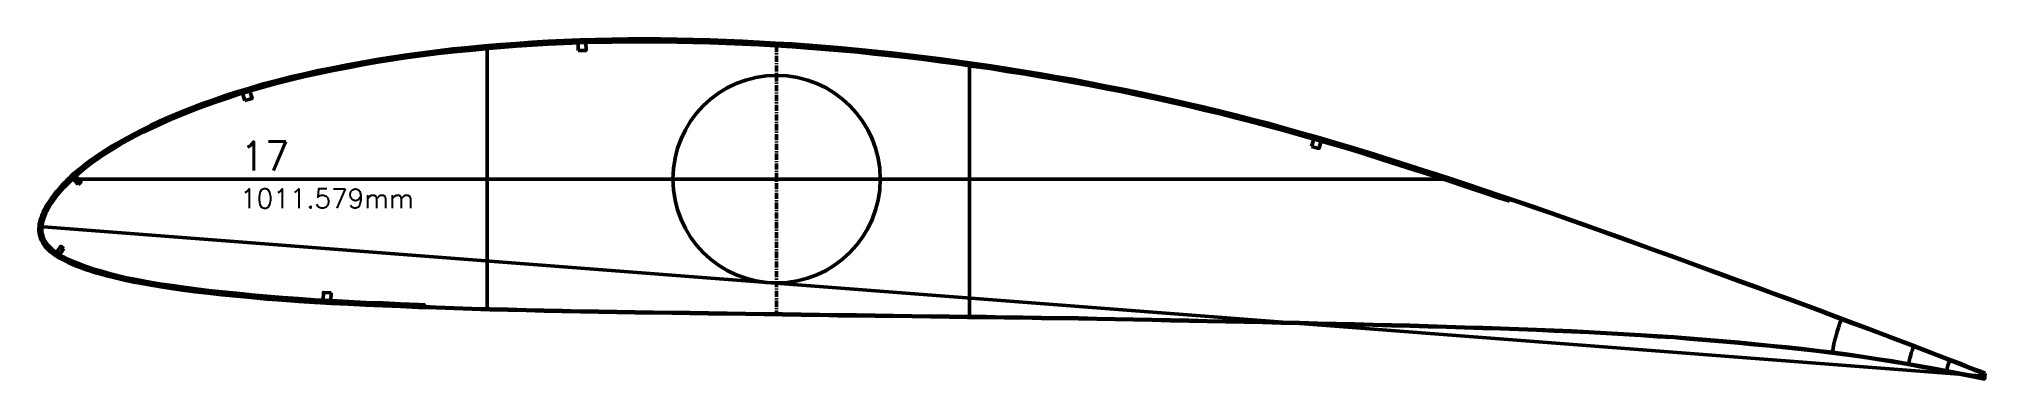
# Model space of a CAD drawing. Header units: metres. Extents: x -3 to 1074, y -15727 to -22.
# Drawn here: x -3 to 1006, y -3604 to -3427 of the extents above; entities that cross this region are included whole.
import ezdxf
from ezdxf.enums import TextEntityAlignment as Align

# ---------------------------------------------------------------- set-up
doc = ezdxf.new("R2010")
doc.units = ezdxf.units.M
doc.linetypes.add('CENTER', pattern=[5.08, 3.175, -0.635, 0.635, -0.635])
for name, color, linetype, lineweight in [('FoilLayer', 7, 'Continuous', 50), ('StringerLayer', 7, 'Continuous', 50), ('SubLayer', 7, 'Continuous', 50), ('TextLayer', 7, 'Continuous', 50)]:
    doc.layers.add(name, color=color, linetype=linetype, lineweight=lineweight)
doc.styles.add('MSゴシック', font='romans')

msp = doc.modelspace()

# ---------------------------------------------------------------- texts
at = {"layer": 'TextLayer', "style": 'MSゴシック'}
msp.add_text('17', height=15, dxfattribs=at).set_placement((101.2, -3500), align=Align.BOTTOM_LEFT)
msp.add_text('1011.579mm', height=10, dxfattribs=at).set_placement((101.2, -3505), align=Align.TOP_LEFT)

# ---------------------------------------------------------------- linework, layer by layer
at = {"layer": 'FoilLayer'}
for points in [[(1005.7, -3600.7), (1002.7, -3599.4), (997.8, -3597.6), (992.6, -3595.5), (986.9, -3593.3), (980.6, -3590.9), (973.9, -3588.3), (966.8, -3585.6), (959.4, -3582.8), (951.7, -3579.8), (944, -3576.9), (936.2, -3574), (928.3, -3571.1), (920.3, -3568), (912.2, -3565), (903.9, -3561.9), (895.5, -3558.9), (887, -3555.7), (878.3, -3552.6), (869.5, -3549.3), (860.6, -3546.1), (851.7, -3542.9), (842.8, -3539.6), (833.9, -3536.4), (825, -3533.2), (816.2, -3530), (807.3, -3526.8), (798.5, -3523.7), (789.7, -3520.6), (780.9, -3517.5), (772.1, -3514.4), (763.4, -3511.4), (754.6, -3508.4), (745.9, -3505.5), (737.2, -3502.6), (728.5, -3499.7), (719.9, -3496.9), (711.2, -3494.1), (702.5, -3491.3), (693.9, -3488.6), (685.3, -3485.9), (676.8, -3483.3), (668.4, -3480.8), (659.9, -3478.3), (651.5, -3475.9), (643.1, -3473.5), (634.7, -3471.2), (626.3, -3469), (617.9, -3466.9), (609.5, -3464.8), (601.1, -3462.7), (592.7, -3460.7), (584.3, -3458.8), (575.8, -3456.9), (567.3, -3455.1), (558.8, -3453.4), (550.3, -3451.7), (541.8, -3450), (533.3, -3448.4), (524.7, -3446.9), (516.1, -3445.4), (507.5, -3444), (498.9, -3442.6), (490.3, -3441.2), (481.7, -3440), (473.1, -3438.8), (464.5, -3437.6), (456, -3436.5), (447.4, -3435.5), (438.8, -3434.5), (430.2, -3433.6), (421.7, -3432.7), (413.1, -3431.9), (404.6, -3431.2), (396, -3430.5), (387.4, -3429.9), (378.8, -3429.4), (370.3, -3428.9), (361.7, -3428.5), (353.1, -3428.1), (344.6, -3427.8), (336.1, -3427.6), (327.6, -3427.4), (319.1, -3427.3), (310.6, -3427.3), (302.2, -3427.3), (293.8, -3427.4), (285.5, -3427.5), (277.3, -3427.8), (269, -3428.1), (260.7, -3428.5), (252.5, -3429), (244.3, -3429.6), (236.1, -3430.2), (227.9, -3430.9), (219.8, -3431.7), (211.7, -3432.5), (203.7, -3433.5), (195.7, -3434.5), (187.8, -3435.5), (179.9, -3436.7), (172.1, -3438), (164.4, -3439.3), (156.8, -3440.7), (149.2, -3442.2), (141.7, -3443.7), (134.5, -3445.3), (127.3, -3447), (120.3, -3448.8), (113.4, -3450.6), (106.7, -3452.6), (100.1, -3454.6), (93.7, -3456.6), (87.5, -3458.8), (81.4, -3461), (75.6, -3463.2), (70, -3465.5), (64.6, -3467.7), (59.5, -3470), (54.7, -3472.2), (50.2, -3474.4), (46, -3476.6), (42.1, -3478.7), (38.4, -3480.8), (34.9, -3482.8), (31.7, -3484.8), (28.8, -3486.7), (26.1, -3488.6), (23.5, -3490.4), (21.2, -3492.1), (19, -3493.9), (17, -3495.5), (15.1, -3497.1), (13.4, -3498.7), (11.8, -3500.2), (10.3, -3501.7), (8.9, -3503.2), (7.6, -3504.6), (6.5, -3506), (5.3, -3507.3), (4.3, -3508.6), (3.4, -3509.9), (2.5, -3511.2), (1.7, -3512.4), (0.9, -3513.6), (0.3, -3514.8), (-0.3, -3515.9), (-0.9, -3517.1), (-1.4, -3518.2), (-1.8, -3519.3), (-2.2, -3520.4), (-2.5, -3521.5), (-2.7, -3522.6), (-2.9, -3523.6), (-3, -3524.6), (-3.1, -3525.7), (-3.1, -3526.7), (-3, -3527.7), (-2.8, -3528.8), (-2.5, -3529.8), (-2.2, -3530.9), (-1.7, -3531.9), (-1.2, -3532.9), (-0.5, -3533.9), (0.2, -3534.9), (1, -3535.8), (1.9, -3536.7), (2.8, -3537.6), (3.9, -3538.5), (5, -3539.3), (6.2, -3540.1), (7.5, -3540.9), (8.9, -3541.7), (10.4, -3542.4), (12, -3543.2), (13.7, -3543.9), (15.5, -3544.7), (17.4, -3545.4), (19.4, -3546.2), (21.6, -3547), (23.9, -3547.7), (26.4, -3548.5), (29.1, -3549.3), (32, -3550.1), (35.1, -3550.9), (38.5, -3551.7), (42.1, -3552.6), (46.1, -3553.4), (50.4, -3554.2), (55.1, -3555), (60.2, -3555.9), (65.7, -3556.7), (71.6, -3557.6), (77.9, -3558.4), (84.6, -3559.2), (91.8, -3560), (99.2, -3560.7), (107, -3561.4), (115, -3562.2), (123.1, -3562.8), (131.4, -3563.4), (139.9, -3564), (148.5, -3564.5), (157.3, -3564.9), (166.2, -3565.4), (175.2, -3565.7), (184.4, -3566.1), (193.6, -3566.5), (202.8, -3566.8), (212.1, -3567.1), (221.4, -3567.5), (230.7, -3567.7), (240, -3568), (249.4, -3568.2), (258.8, -3568.4), (268.2, -3568.6), (277.6, -3568.8), (287, -3569), (296.4, -3569.1), (305.9, -3569.3), (315.4, -3569.4), (324.9, -3569.5), (334.5, -3569.7), (344, -3569.8), (353.6, -3569.9), (363.2, -3570.1), (372.8, -3570.2), (382.4, -3570.4), (392, -3570.5), (401.6, -3570.6), (411.1, -3570.8), (420.7, -3570.9), (430.3, -3571), (439.9, -3571.1), (449.5, -3571.3), (459.1, -3571.4), (468.7, -3571.5), (478.3, -3571.7), (487.9, -3571.8), (497.5, -3571.9), (507, -3572), (516.6, -3572.2), (526.2, -3572.3), (535.7, -3572.5), (545.3, -3572.6), (554.8, -3572.8), (564.3, -3573), (573.8, -3573.2), (583.4, -3573.4), (592.9, -3573.6), (602.5, -3573.8), (612.1, -3574), (621.7, -3574.2), (631.2, -3574.4), (640.8, -3574.7), (650.4, -3574.9), (659.9, -3575.1), (669.5, -3575.3), (679, -3575.6), (688.5, -3575.8), (698, -3576), (707.5, -3576.3), (717, -3576.6), (726.5, -3576.8), (735.9, -3577.1), (745.3, -3577.4), (754.6, -3577.7), (763.9, -3578), (773.1, -3578.4), (782.3, -3578.8), (791.3, -3579.2), (800.3, -3579.6), (809.3, -3580.1), (818.2, -3580.6), (827.1, -3581.1), (835.8, -3581.7), (844.3, -3582.2), (852.7, -3582.9), (861.2, -3583.6), (869.6, -3584.3), (877.9, -3585), (886.2, -3585.9), (894.4, -3586.7), (902.5, -3587.4), (910.5, -3588.3), (918.5, -3589.2), (926.5, -3590.3), (934.5, -3591.3), (942.3, -3592.3), (949.9, -3593.5), (957.5, -3594.8), (964.9, -3596), (972.1, -3597.3), (978.9, -3598.5), (985.3, -3599.7), (991.4, -3600.9), (997, -3602), (1002.2, -3603), (1005.4, -3603.7)], [(1005.5, -3601.1), (1002.5, -3599.9), (997.7, -3598), (992.4, -3595.9), (986.7, -3593.7), (980.5, -3591.3), (973.8, -3588.7), (966.7, -3586), (959.2, -3583.2), (951.6, -3580.3), (943.8, -3577.3), (936, -3574.5), (928.1, -3571.5), (920.2, -3568.5), (912, -3565.4), (903.8, -3562.4), (895.4, -3559.3), (886.8, -3556.2), (878.1, -3553), (869.3, -3549.8), (860.5, -3546.5), (851.6, -3543.3), (842.7, -3540), (833.8, -3536.8), (824.9, -3533.6), (816, -3530.4), (807.1, -3527.2), (798.3, -3524.1), (789.5, -3521), (780.7, -3517.9), (772, -3514.9), (763.2, -3511.8), (758.9, -3510.4), (758.6, -3511.3), (754.2, -3509.8), (745.5, -3506.9), (736.8, -3504), (728.1, -3501.1), (719.4, -3498.3), (710.7, -3495.5), (702, -3492.7), (693.4, -3490), (684.9, -3487.3), (676.4, -3484.7), (668, -3482.2), (659.5, -3479.7), (651.1, -3477.3), (642.7, -3475), (634.3, -3472.7), (625.9, -3470.5), (617.6, -3468.3), (609.2, -3466.2), (600.8, -3464.2), (592.4, -3462.2), (583.9, -3460.3), (575.5, -3458.4), (567, -3456.6), (558.6, -3454.8), (550.1, -3453.1), (541.5, -3451.5), (533, -3449.9), (524.4, -3448.4), (515.9, -3446.9), (507.3, -3445.4), (498.7, -3444.1), (490.1, -3442.7), (481.5, -3441.5), (472.9, -3440.2), (464.3, -3439.1), (455.8, -3438), (447.2, -3437), (438.7, -3436), (430.1, -3435.1), (421.5, -3434.2), (413, -3433.4), (404.4, -3432.7), (395.9, -3432), (387.3, -3431.4), (378.8, -3430.9), (370.2, -3430.4), (361.6, -3430), (353.1, -3429.6), (344.6, -3429.3), (336, -3429.1), (327.5, -3428.9), (319.1, -3428.8), (310.6, -3428.8), (302.2, -3428.8), (293.9, -3428.9), (285.6, -3429), (277.3, -3429.3), (269.1, -3429.6), (260.8, -3430), (252.6, -3430.5), (244.4, -3431.1), (236.2, -3431.7), (228, -3432.4), (219.9, -3433.2), (211.9, -3434), (203.9, -3434.9), (195.9, -3435.9), (188, -3437), (180.2, -3438.2), (172.4, -3439.4), (164.7, -3440.8), (157, -3442.2), (149.5, -3443.7), (142.1, -3445.2), (134.8, -3446.8), (127.7, -3448.5), (120.7, -3450.2), (113.9, -3452.1), (107.2, -3454), (100.6, -3456), (94.2, -3458.1), (88, -3460.2), (82, -3462.4), (76.2, -3464.6), (70.6, -3466.8), (65.2, -3469.1), (60.2, -3471.3), (55.4, -3473.5), (50.9, -3475.7), (46.7, -3477.9), (42.8, -3480), (39.1, -3482.1), (35.7, -3484.1), (32.6, -3486), (29.6, -3487.9), (26.9, -3489.8), (24.4, -3491.6), (22.1, -3493.3), (20, -3495), (18, -3496.7), (16.2, -3498.3), (14.4, -3499.8), (12.9, -3501.3), (11.4, -3502.8), (10, -3504.2), (8.8, -3505.6), (7.6, -3506.9), (6.5, -3508.2), (5.5, -3509.5), (4.6, -3510.8), (3.8, -3512), (3, -3513.2), (2.2, -3514.3), (1.6, -3515.4), (1, -3516.6), (0.5, -3517.7), (0, -3518.8), (-0.4, -3519.8), (-0.7, -3520.8), (-1, -3521.8), (-1.2, -3522.8), (-1.4, -3523.8), (-1.5, -3524.8), (-1.6, -3525.7), (-1.6, -3526.6), (-1.5, -3527.5), (-1.4, -3528.4), (-1.1, -3529.3), (-0.8, -3530.3), (-0.4, -3531.2), (0.1, -3532.1), (0.7, -3533), (1.3, -3533.9), (2.1, -3534.7), (2.9, -3535.6), (3.8, -3536.4), (4.8, -3537.2), (5.9, -3538), (7, -3538.8), (8.3, -3539.6), (9.6, -3540.3), (11.1, -3541.1), (12.6, -3541.8), (14.3, -3542.5), (16, -3543.3), (17.9, -3544), (19.9, -3544.8), (22, -3545.5), (24.3, -3546.3), (26.8, -3547.1), (29.5, -3547.8), (32.3, -3548.6), (35.4, -3549.4), (38.8, -3550.3), (42.4, -3551.1), (46.4, -3551.9), (50.7, -3552.7), (55.3, -3553.6), (60.4, -3554.4), (65.9, -3555.2), (71.8, -3556.1), (78.1, -3556.9), (84.8, -3557.7), (91.9, -3558.5), (99.4, -3559.2), (107.1, -3560), (115.1, -3560.7), (123.3, -3561.3), (131.5, -3561.9), (140, -3562.5), (148.6, -3563), (157.4, -3563.4), (166.3, -3563.9), (175.3, -3564.2), (184.4, -3564.6), (193.6, -3565), (196.7, -3565.1), (196.7, -3566.1), (202.9, -3566.4), (212.1, -3566.7), (221.4, -3567), (230.7, -3567.3), (240, -3567.5), (249.4, -3567.8), (258.8, -3568), (268.2, -3568.2), (277.6, -3568.4), (287, -3568.5), (296.4, -3568.7), (305.9, -3568.8), (315.4, -3569), (324.9, -3569.1), (334.5, -3569.2), (344, -3569.4), (353.6, -3569.5), (363.2, -3569.6), (372.8, -3569.8), (382.4, -3569.9), (392, -3570), (401.6, -3570.2), (411.1, -3570.3), (420.7, -3570.4), (430.3, -3570.6), (439.9, -3570.7), (449.5, -3570.8), (459.1, -3571), (468.7, -3571.1), (478.3, -3571.2), (487.9, -3571.3), (497.5, -3571.5), (507, -3571.6), (516.6, -3571.7), (526.2, -3571.9), (535.7, -3572), (545.3, -3572.2), (554.8, -3572.4), (564.3, -3572.6), (573.8, -3572.7), (583.4, -3573), (593, -3573.2), (602.5, -3573.4), (612.1, -3573.6), (621.7, -3573.8), (631.2, -3574), (640.8, -3574.2), (650.4, -3574.4), (659.9, -3574.7), (669.5, -3574.9), (679, -3575.1), (688.5, -3575.3), (698, -3575.6), (707.5, -3575.8), (717, -3576.1), (726.5, -3576.4), (736, -3576.7), (745.3, -3576.9), (754.6, -3577.3), (763.9, -3577.6), (773.1, -3577.9), (782.3, -3578.3), (791.3, -3578.7), (800.3, -3579.2), (809.3, -3579.7), (818.2, -3580.2), (827.1, -3580.7), (835.8, -3581.2), (844.3, -3581.8), (852.8, -3582.5), (861.3, -3583.2), (869.7, -3583.9), (878, -3584.6), (886.2, -3585.4), (894.4, -3586.2), (902.6, -3587), (910.6, -3587.8), (918.6, -3588.8), (926.6, -3589.8), (934.6, -3590.8), (942.4, -3591.9), (950, -3593.1), (957.5, -3594.3), (965, -3595.6), (972.1, -3596.8), (979, -3598.1), (985.4, -3599.3), (991.5, -3600.4), (997.1, -3601.5), (1002.3, -3602.6), (1005.5, -3603.3)]]:
    msp.add_lwpolyline(points, close=True, dxfattribs=at)
at = {"layer": 'StringerLayer'}
for points in [[(276.5, -3433.3), (280.5, -3433.2), (280.4, -3429.2), (276.4, -3429.3), (276.5, -3433.3)], [(103.6, -3459.3), (107.4, -3458.1), (106.3, -3454.3), (102.4, -3455.4), (103.6, -3459.3)], [(656.6, -3483), (660.4, -3484.1), (661.5, -3480.3), (657.7, -3479.2), (656.6, -3483)], [(17.2, -3502.7), (18.7, -3501.4), (16, -3498.4), (14.5, -3499.7), (17.2, -3502.7)], [(9.8, -3535.9), (8.2, -3534.8), (6, -3538.1), (7.6, -3539.2), (9.8, -3535.9)], [(148.4, -3559), (144.4, -3558.7), (144.2, -3562.7), (148.2, -3562.9), (148.4, -3559)]]:
    msp.add_lwpolyline(points, dxfattribs=at)
at = {"layer": 'SubLayer'}
for p, q in [((229.3, -3432.3), (229.3, -3567.2)), ((479.3, -3441.2), (479.3, -3571.2)), ((724.6, -3500), (14.2, -3500)), ((-3, -3524.6), (1005.6, -3602.2))]:
    msp.add_line(p, q, dxfattribs=at)
at = {"layer": 'SubLayer', "linetype": 'CENTER'}
msp.add_line((379.3, -3430.9), (379.3, -3569.9), dxfattribs=at)
at = {"layer": 'SubLayer'}
for radius, start, end in [(80, 158.3341, 171.1003), (40, 157.3658, 170.7944), (20, 155.6505, 171.8998)]:
    msp.add_arc((1005.6, -3602.2), radius, start, end, dxfattribs=at)
msp.add_ellipse((379.3, -3500), major_axis=(0, 53.8), ratio=0.999005, dxfattribs=at)

msp.set_redraw_order([(e.dxf.handle, doc.entitydb.next_handle()) for e in msp.query("TEXT MTEXT ATTDEF DIMENSION ARC_DIMENSION")])  # texts and dimensions are drawn at this point

doc.saveas('drawing.dxf')
